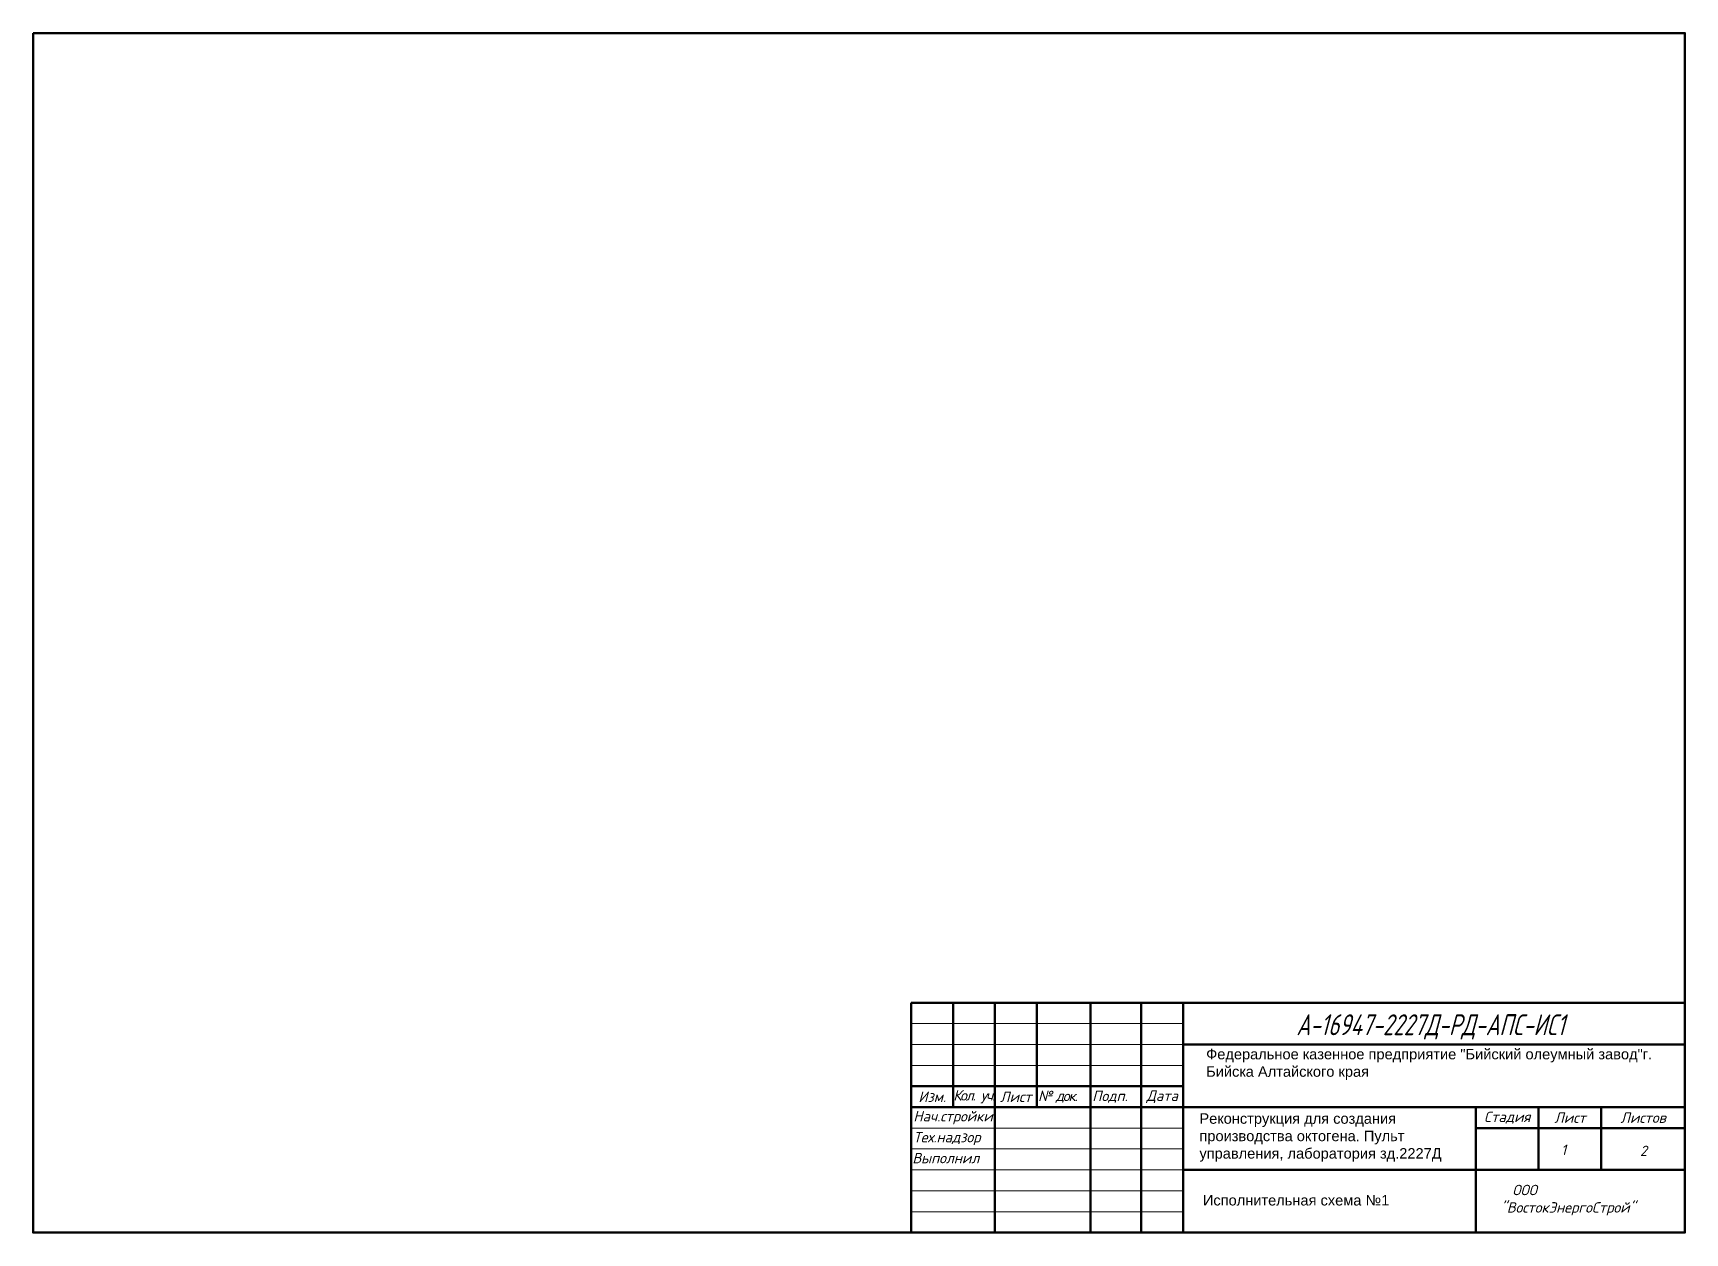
# Model space of a CAD drawing. Header units: millimetres. Extents: x 1337 to 8186, y 1899 to 5236.
# Drawn here: x 3923 to 5937, y 3772 to 5236 of the extents above; entities that cross this region are included whole.
import ezdxf
from ezdxf.enums import TextEntityAlignment as Align

# ---------------------------------------------------------------- set-up
doc = ezdxf.new("R2010")
doc.units = ezdxf.units.MM
doc.layers.add('Формат - толстая линия', color=7, linetype='Continuous', lineweight=50)
doc.layers.add('Формат - тонкая линия', color=7, linetype='Continuous', lineweight=20)
doc.styles.add('2.5', font='isocpeur.ttf', dxfattribs={"oblique": 15, "height": 2.5})
doc.styles.add('Simplex', font='simplex.shx', dxfattribs={"width": 0.7, "oblique": 15})
doc.styles.get("Standard").update_dxf_attribs({"font": 'arial.ttf'})

msp = doc.modelspace()

# ---------------------------------------------------------------- texts
at = {"lineweight": 35, "style": 'Simplex', "oblique": 15, "width": 0.7}
msp.add_text('А-16947-2227Д-РД-АПС-ИС1', height=25.495, dxfattribs=at).set_placement((5627.1, 4013.7), align=Align.CENTER)
at = {"char_height": 12.748, "attachment_point": 1}
for s, width, heights, insert in [('Федеральное казенное предприятие "Бийский олеумный завод"г. Бийска Алтайского края', 583.812, [71.2], (5353.6, 3997)), ('Реконструкция для создания производства октогена. Пульт управления, лаборатория зд.2227Д', 322.276, [0], (5345.4, 3918.4)), ('Исполнительная схема №1', 305.979, [0], (5349.6, 3818.7))]:
    msp.add_mtext_dynamic_manual_height_columns(s, width=width, gutter_width=12.5, heights=heights, dxfattribs=dict(at, insert=insert))
at = {"color": 0, "linetype": 'ByBlock', "lineweight": -2, "ltscale": 100, "style": '2.5'}
for s, insert, char_height, width, attachment_point in [('Изм.', (5019.6, 3938.6), 12.75, 50.99, 5), ('{\\T0.75;Кол. уч.}', (5070.5, 3938.6), 12.748, 50.99, 5), ('Лист', (5121.5, 3938.6), 12.75, 50.99, 5), ('{\\T0.85;№ док.}', (5172.5, 3938.6), 12.748, 50.99, 5), ('Подп.', (5236.3, 3938.6), 12.75, 76.485, 5), ('Дата', (5300, 3938.6), 12.75, 50.99, 5), ('Нач.стройки', (4996.6, 3913.1), 12.748, 101.98, 4), ('Стадия', (5720.7, 3913.1), 12.75, 76.485, 5), ('Лист', (5797.2, 3913.1), 12.75, 76.485, 5), ('Листов', (5886.4, 3913.1), 12.75, 101.98, 5), ('Тех.надзор', (4996.6, 3887.6), 12.75, 101.98, 4), ('Выполнил', (4995.4, 3863.8), 12.75, 101.98, 4), ('1', (5786.3, 3873.9), 12.7, 101.98, 4), ('2', (5882.5, 3872.6), 12.7, 101.98, 4), ('\\pi6.91506;ООО \\P\\pi-7.08494;"ВостокЭнергоСтрой"', (5720, 3812.5), 12.748, 101.98, 4)]:
    msp.add_mtext(s, dxfattribs=dict(at, insert=insert, char_height=char_height, width=width, attachment_point=attachment_point))

# ---------------------------------------------------------------- linework, layer by layer
at = {"ltscale": 100}
msp.add_lwpolyline([(4994.1, 4053.3), (4994.1, 3772.9)], dxfattribs=at)
at = {"layer": 'Формат - толстая линия'}
msp.add_lwpolyline([(3923.3, 5236.3), (5937.4, 5236.3), (5937.4, 3772.9), (3923.3, 3772.9)], close=True, dxfattribs=at)
at = {"layer": 'Формат - толстая линия', "ltscale": 100}
msp.add_lwpolyline([(4994.1, 4053.3), (5937.4, 4053.3), (5937.4, 3772.9), (4994.1, 3772.9)], close=True, dxfattribs=at)
for points in [[(5045.1, 4053.3), (5045.1, 3925.9)], [(5096, 4053.3), (5096, 3772.9)], [(5147, 4053.3), (5147, 3925.9)], [(5212.7, 4052.9), (5212.7, 3772.4)], [(5274.5, 4053.3), (5274.5, 3772.9)], [(5325.5, 4053.3), (5325.5, 3772.9)], [(5325.5, 4002.3), (5937.4, 4002.3)], [(4994.1, 3951.4), (5325.5, 3951.4)], [(4994.1, 3925.9), (5325.5, 3925.9)], [(5325.5, 3925.9), (5937.4, 3925.9)], [(5682.4, 3925.9), (5682.4, 3772.9)], [(5758.9, 3925.9), (5758.9, 3849.4)], [(5835.4, 3925.9), (5835.4, 3849.4)], [(5682.4, 3900.4), (5937.4, 3900.4)], [(5325.5, 3849.4), (5937.4, 3849.4)]]:
    msp.add_lwpolyline(points, dxfattribs=at)
at = {"layer": 'Формат - тонкая линия', "ltscale": 100}
for points in [[(4994.1, 4027.8), (5325.5, 4027.8)], [(4994.1, 4002.3), (5325.5, 4002.3)], [(4994.1, 3976.8), (5325.5, 3976.8)], [(4994.1, 3900.4), (5325.5, 3900.4)], [(4994.1, 3874.9), (5325.5, 3874.9)], [(4994.1, 3849.4), (5325.5, 3849.4)], [(4994.1, 3823.9), (5325.5, 3823.9)], [(4994.1, 3798.4), (5325.5, 3798.4)]]:
    msp.add_lwpolyline(points, dxfattribs=at)

msp.set_redraw_order([(e.dxf.handle, doc.entitydb.next_handle()) for e in msp.query("TEXT MTEXT ATTDEF DIMENSION ARC_DIMENSION")])  # texts and dimensions are drawn at this point

doc.saveas('drawing.dxf')
